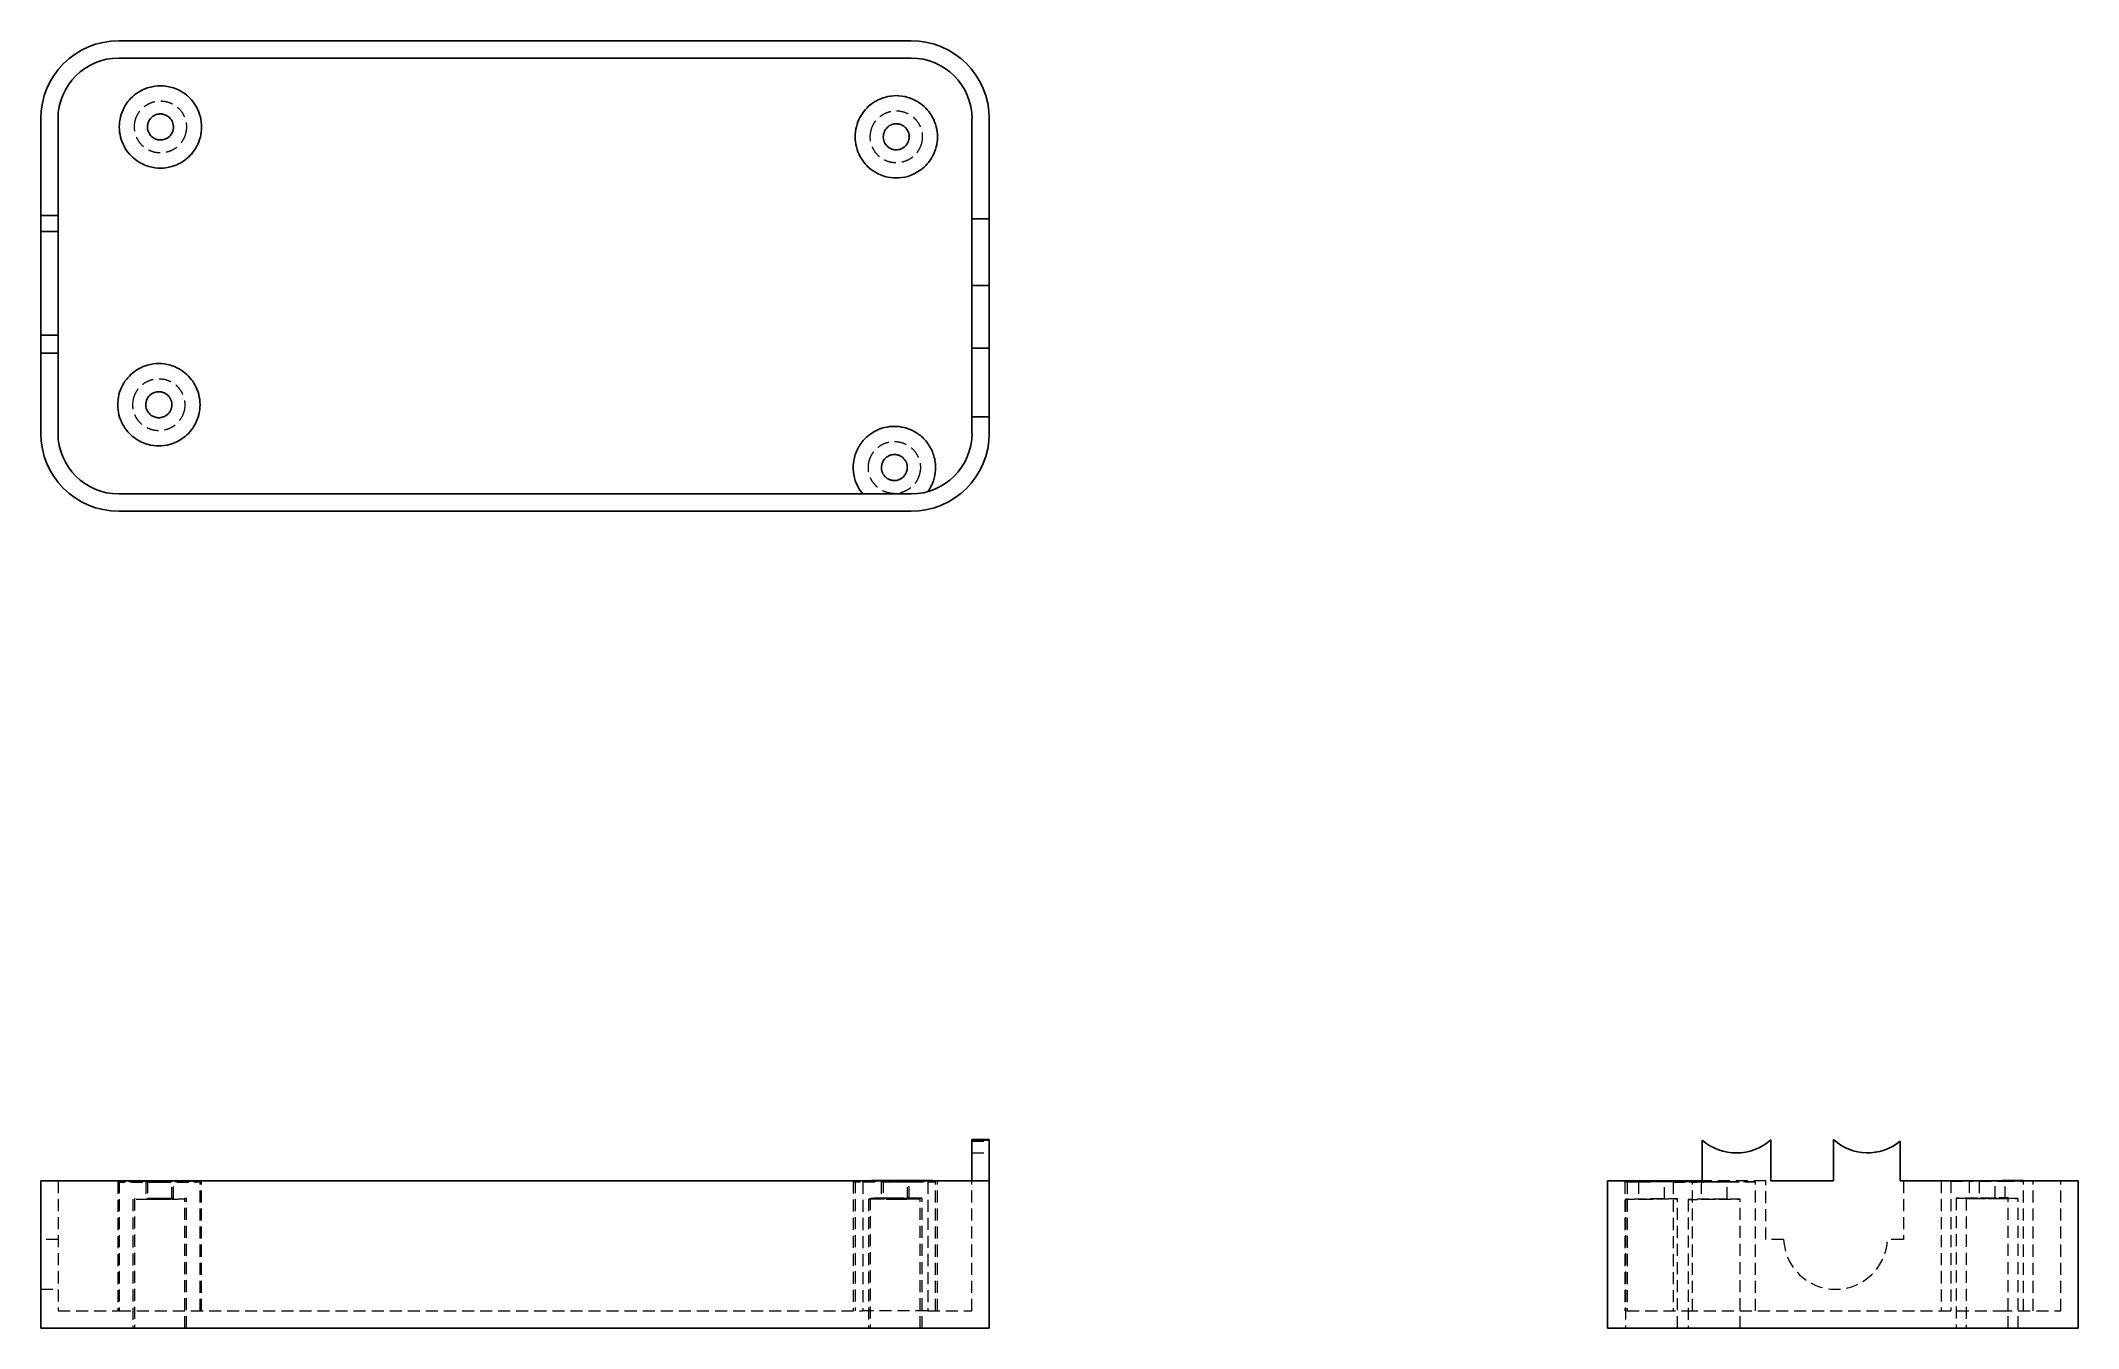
# Model space of a CAD drawing. Header units: millimetres. Extents: x 33 to 248, y 47 to 183.
import ezdxf

# ---------------------------------------------------------------- set-up
doc = ezdxf.new("R2010")
doc.units = ezdxf.units.MM
doc.linetypes.add('HIDDEN', pattern=[1.905, 1.27, -0.635])

msp = doc.modelspace()

# ---------------------------------------------------------------- linework, layer by layer
at = {"color": 7, "linetype": 'Continuous', "lineweight": 25}
for p, q in [((124.78, 182.81), (41.22, 182.81)), ((124.78, 180.98), (41.22, 180.98)), ((33, 174.58), (33, 164.37)), ((34.83, 174.58), (34.83, 164.37)), ((131.17, 164.02), (131.17, 174.58)), ((133, 164.02), (133, 174.58)), ((34.83, 164.37), (33, 164.37)), ((33, 164.37), (33, 162.7)), ((34.83, 164.37), (34.83, 162.7)), ((131.17, 164.02), (133, 164.02)), ((131.17, 164.02), (131.17, 156.99)), ((133, 164.02), (133, 156.99)), ((34.83, 162.7), (33, 162.7)), ((33, 162.7), (33, 151.75)), ((34.83, 162.7), (34.83, 151.75)), ((131.17, 156.99), (133, 156.99)), ((131.17, 150.4), (131.17, 156.99)), ((133, 150.4), (133, 156.99)), ((33, 151.75), (34.83, 151.75)), ((33, 151.75), (33, 149.88)), ((34.83, 151.75), (34.83, 149.88)), ((131.17, 150.4), (133, 150.4)), ((131.17, 150.4), (131.17, 143.16)), ((133, 150.4), (133, 143.16)), ((34.83, 149.88), (33, 149.88)), ((33, 149.88), (33, 141.42)), ((34.83, 149.88), (34.83, 141.42)), ((131.17, 143.16), (133, 143.16)), ((131.17, 141.42), (131.17, 143.16)), ((133, 141.42), (133, 143.16)), ((41.22, 135.02), (124.78, 135.02)), ((41.22, 133.19), (124.78, 133.19)), ((131.17, 66.95), (133, 66.95)), ((131.17, 66.95), (131.17, 66.91)), ((131.17, 66.91), (133, 66.91)), ((131.17, 66.89), (133, 66.89)), ((131.17, 66.89), (131.17, 62.58)), ((133, 66.95), (133, 66.91)), ((133, 66.89), (133, 62.58)), ((208.16, 66.89), (208.16, 62.58)), ((215.4, 62.58), (215.4, 66.91)), ((221.99, 66.95), (221.99, 62.58)), ((229.02, 62.58), (229.02, 66.77)), ((33, 47.05), (33, 62.58)), ((33, 62.58), (41.22, 62.58)), ((41.22, 62.58), (124.78, 62.58)), ((118.85, 62.62), (118.85, 62.58)), ((124.78, 62.58), (133, 62.58)), ((127.54, 62.58), (127.54, 62.62)), ((133, 62.58), (133, 47.05)), ((198.19, 47.05), (198.19, 62.58)), ((198.19, 62.58), (206.42, 62.58)), ((206.42, 62.58), (208.16, 62.58)), ((215.4, 62.58), (221.99, 62.58)), ((229.02, 62.58), (239.58, 62.58)), ((233.34, 62.62), (233.34, 62.58)), ((239.58, 62.58), (247.81, 62.58)), ((242.02, 62.58), (242.02, 62.62)), ((247.81, 62.58), (247.81, 47.05)), ((41.22, 47.05), (33, 47.05)), ((41.22, 47.05), (124.78, 47.05)), ((133, 47.05), (124.78, 47.05)), ((206.42, 47.05), (198.19, 47.05)), ((206.42, 47.05), (239.58, 47.05)), ((247.81, 47.05), (239.58, 47.05))]:
    msp.add_line(p, q, dxfattribs=at)
at = {"color": 7, "linetype": 'HIDDEN', "lineweight": 18}
for p, q in [((131.17, 66.77), (133, 66.77)), ((131.17, 65.55), (133, 65.55)), ((131.17, 65.54), (133, 65.54)), ((34.83, 62.58), (34.83, 48.88)), ((41.11, 62.49), (41.11, 48.88)), ((41.28, 62.58), (41.28, 48.88)), ((44.08, 62.48), (44.08, 60.65)), ((44.25, 62.57), (44.25, 60.73)), ((46.82, 60.65), (46.82, 62.48)), ((46.99, 60.73), (46.99, 62.57)), ((49.79, 48.88), (49.79, 62.49)), ((49.96, 48.88), (49.96, 62.58)), ((118.65, 62.52), (118.65, 48.88)), ((118.85, 62.58), (118.85, 48.88)), ((119.67, 62.49), (124.78, 62.5)), ((119.67, 62.49), (119.67, 48.88)), ((121.62, 62.51), (121.62, 60.67)), ((121.82, 62.61), (121.82, 60.77)), ((124.37, 60.67), (124.37, 62.51)), ((124.57, 60.77), (124.57, 62.61)), ((126.51, 62.5), (126.51, 48.88)), ((127.33, 48.88), (127.33, 62.52)), ((127.54, 48.88), (127.54, 62.58)), ((131.17, 48.88), (131.17, 62.58)), ((200.02, 62.58), (200.02, 62.5)), ((200.02, 62.49), (200.02, 62.5)), ((200.02, 62.49), (200.02, 48.88)), ((200.26, 62.5), (200.26, 48.88)), ((201.44, 62.51), (201.44, 60.67)), ((204.18, 60.67), (204.18, 62.51)), ((205.09, 62.49), (205.09, 48.88)), ((207.15, 48.88), (207.15, 62.52)), ((208.06, 62.48), (208.06, 60.65)), ((214.88, 62.58), (208.16, 62.58)), ((210.8, 60.65), (210.8, 62.48)), ((213.77, 48.88), (213.77, 62.49)), ((214.88, 56.42), (214.88, 62.58)), ((229.37, 62.58), (229.37, 56.42)), ((233.34, 62.58), (233.34, 48.88)), ((234.38, 62.58), (234.38, 48.88)), ((236.31, 62.61), (236.31, 60.77)), ((237.35, 62.57), (237.35, 60.73)), ((239.05, 60.77), (239.05, 62.61)), ((240.09, 60.73), (240.09, 62.57)), ((242.02, 48.88), (242.02, 62.58)), ((243.06, 48.88), (243.06, 62.58)), ((245.98, 48.88), (245.98, 62.58)), ((42.71, 60.65), (42.71, 47.05)), ((42.88, 60.73), (42.88, 47.05)), ((42.96, 60.73), (42.92, 60.73)), ((48.31, 60.74), (48.17, 60.74)), ((48.18, 47.05), (48.18, 60.65)), ((48.35, 47.05), (48.35, 60.74)), ((120.25, 60.67), (120.25, 47.05)), ((120.46, 60.78), (120.46, 47.05)), ((125.73, 47.05), (125.73, 60.68)), ((125.93, 47.05), (125.93, 60.78)), ((200.07, 60.67), (200.07, 47.05)), ((205.55, 47.05), (205.55, 60.68)), ((206.69, 60.64), (206.69, 47.05)), ((212.17, 47.05), (212.17, 60.66)), ((234.94, 60.77), (234.94, 47.05)), ((235.98, 60.73), (235.98, 47.05)), ((240.42, 47.05), (240.42, 60.79)), ((241.46, 47.05), (241.46, 60.74)), ((34.83, 56.42), (33, 56.42)), ((216.75, 56.42), (214.88, 56.42)), ((229.37, 56.42), (227.7, 56.42)), ((33, 51.16), (34.83, 51.16)), ((34.83, 48.88), (41.22, 48.88)), ((41.22, 48.88), (119.67, 48.88)), ((126.51, 48.88), (119.67, 48.88)), ((126.51, 48.88), (131.17, 48.88)), ((200.26, 48.88), (200.02, 48.88)), ((200.26, 48.88), (206.42, 48.88)), ((206.42, 48.88), (239.58, 48.88)), ((239.58, 48.88), (245.98, 48.88))]:
    msp.add_line(p, q, dxfattribs=at)
at = {"color": 7, "linetype": 'Continuous', "lineweight": 25}
for centre, radius, start, end in [((41.22, 174.58), 8.22, 90, 180), ((124.78, 174.58), 8.22, 0, 90), ((41.22, 174.58), 6.4, 90, 180), ((124.78, 174.58), 6.4, 0, 90), ((41.22, 141.42), 8.22, 180, 270), ((41.22, 141.42), 6.4, 180, 270), ((124.78, 141.42), 6.4, 270, 0), ((124.78, 141.42), 8.22, 270, 0), ((211.77, 71.05), 5.51, 229.06, 311.3006), ((225.61, 70.93), 5.38, 227.7531, 309.3877)]:
    msp.add_arc(centre, radius, start, end, dxfattribs=at)
at = {"color": 7, "linetype": 'HIDDEN', "lineweight": 18}
msp.add_arc((222.22, 56.64), 5.48, 182.3308, 357.6692, dxfattribs=at)
at = {"color": 7, "linetype": 'Continuous', "lineweight": 25}
for points, knots in [([(45.62, 178.06), (45.26, 178.06), (44.85, 178.01), (43.96, 177.76), (43.48, 177.54), (42.78, 177.02), (42.56, 176.81), (42.14, 176.33), (41.95, 176.06), (41.63, 175.46), (41.5, 175.13), (41.33, 174.44), (41.28, 174.08), (41.28, 173.36), (41.33, 173), (41.5, 172.31), (41.63, 171.98), (41.95, 171.38), (42.14, 171.1), (42.56, 170.63), (42.78, 170.42), (43.48, 169.9), (43.96, 169.68), (44.85, 169.42), (45.26, 169.38), (45.62, 169.38)], [0, 0, 0, 0, 0.125, 0.125, 0.25, 0.25, 0.3125, 0.3125, 0.375, 0.375, 0.4375, 0.4375, 0.5, 0.5, 0.5625, 0.5625, 0.625, 0.625, 0.6875, 0.6875, 0.75, 0.75, 0.875, 0.875, 1, 1, 1, 1]), ([(45.62, 169.38), (45.98, 169.38), (46.39, 169.42), (47.28, 169.68), (47.76, 169.9), (48.46, 170.42), (48.68, 170.63), (49.1, 171.1), (49.29, 171.38), (49.61, 171.98), (49.74, 172.31), (49.91, 173), (49.96, 173.36), (49.96, 174.08), (49.91, 174.44), (49.74, 175.13), (49.61, 175.46), (49.29, 176.06), (49.1, 176.33), (48.68, 176.81), (48.46, 177.02), (47.76, 177.54), (47.28, 177.76), (46.39, 178.01), (45.98, 178.06), (45.62, 178.06)], [0, 0, 0, 0, 0.125, 0.125, 0.25, 0.25, 0.3125, 0.3125, 0.375, 0.375, 0.4375, 0.4375, 0.5, 0.5, 0.5625, 0.5625, 0.625, 0.625, 0.6875, 0.6875, 0.75, 0.75, 0.875, 0.875, 1, 1, 1, 1]), ([(123.2, 177.02), (122.83, 177.02), (122.42, 176.97), (121.54, 176.71), (121.05, 176.5), (120.36, 175.98), (120.13, 175.77), (119.72, 175.29), (119.53, 175.02), (119.21, 174.42), (119.08, 174.09), (118.9, 173.4), (118.85, 173.04), (118.85, 172.32), (118.9, 171.95), (119.08, 171.26), (119.21, 170.94), (119.53, 170.33), (119.72, 170.06), (120.13, 169.58), (120.36, 169.38), (121.05, 168.86), (121.54, 168.64), (122.42, 168.38), (122.83, 168.34), (123.2, 168.34)], [0, 0, 0, 0, 0.125, 0.125, 0.25, 0.25, 0.3125, 0.3125, 0.375, 0.375, 0.4375, 0.4375, 0.5, 0.5, 0.5625, 0.5625, 0.625, 0.625, 0.6875, 0.6875, 0.75, 0.75, 0.875, 0.875, 1, 1, 1, 1]), ([(123.2, 168.34), (123.56, 168.34), (123.97, 168.38), (124.85, 168.64), (125.34, 168.86), (126.03, 169.38), (126.26, 169.58), (126.67, 170.06), (126.86, 170.33), (127.19, 170.94), (127.31, 171.26), (127.49, 171.95), (127.54, 172.32), (127.54, 173.04), (127.49, 173.4), (127.31, 174.09), (127.19, 174.42), (126.86, 175.02), (126.67, 175.29), (126.26, 175.77), (126.03, 175.98), (125.34, 176.5), (124.85, 176.71), (123.97, 176.97), (123.56, 177.02), (123.2, 177.02)], [0, 0, 0, 0, 0.125, 0.125, 0.25, 0.25, 0.3125, 0.3125, 0.375, 0.375, 0.4375, 0.4375, 0.5, 0.5, 0.5625, 0.5625, 0.625, 0.625, 0.6875, 0.6875, 0.75, 0.75, 0.875, 0.875, 1, 1, 1, 1]), ([(45.62, 175.09), (45.48, 175.09), (45.33, 175.07), (45, 174.96), (44.83, 174.86), (44.53, 174.58), (44.4, 174.39), (44.25, 173.96), (44.23, 173.72), (44.3, 173.29), (44.39, 173.09), (44.61, 172.77), (44.74, 172.65), (45.01, 172.48), (45.14, 172.43), (45.31, 172.38), (45.37, 172.37), (45.49, 172.35), (45.55, 172.35), (45.62, 172.35)], [0, 0, 0, 0, 0.125, 0.125, 0.25, 0.25, 0.375, 0.375, 0.5, 0.5, 0.625, 0.625, 0.75, 0.75, 0.875, 0.875, 0.9375, 0.9375, 1, 1, 1, 1]), ([(45.62, 172.35), (45.76, 172.35), (45.91, 172.37), (46.23, 172.48), (46.41, 172.58), (46.71, 172.86), (46.84, 173.05), (46.99, 173.48), (47.01, 173.71), (46.94, 174.15), (46.85, 174.35), (46.63, 174.67), (46.5, 174.78), (46.23, 174.95), (46.1, 175.01), (45.93, 175.06), (45.87, 175.07), (45.75, 175.08), (45.69, 175.09), (45.62, 175.09)], [0, 0, 0, 0, 0.125, 0.125, 0.25, 0.25, 0.375, 0.375, 0.5, 0.5, 0.625, 0.625, 0.75, 0.75, 0.875, 0.875, 0.9375, 0.9375, 1, 1, 1, 1]), ([(123.2, 174.05), (123.06, 174.05), (122.9, 174.03), (122.58, 173.91), (122.41, 173.82), (122.11, 173.54), (121.98, 173.35), (121.83, 172.92), (121.81, 172.68), (121.88, 172.24), (121.96, 172.05), (122.19, 171.73), (122.32, 171.61), (122.58, 171.44), (122.71, 171.39), (122.89, 171.34), (122.94, 171.33), (123.06, 171.31), (123.13, 171.31), (123.2, 171.31)], [0, 0, 0, 0, 0.125, 0.125, 0.25, 0.25, 0.375, 0.375, 0.5, 0.5, 0.625, 0.625, 0.75, 0.75, 0.875, 0.875, 0.9375, 0.9375, 1, 1, 1, 1]), ([(123.2, 171.31), (123.33, 171.31), (123.49, 171.33), (123.81, 171.44), (123.98, 171.54), (124.28, 171.82), (124.41, 172.01), (124.56, 172.44), (124.58, 172.67), (124.51, 173.11), (124.43, 173.31), (124.2, 173.62), (124.07, 173.74), (123.81, 173.91), (123.68, 173.97), (123.5, 174.01), (123.45, 174.03), (123.33, 174.04), (123.26, 174.05), (123.2, 174.05)], [0, 0, 0, 0, 0.125, 0.125, 0.25, 0.25, 0.375, 0.375, 0.5, 0.5, 0.625, 0.625, 0.75, 0.75, 0.875, 0.875, 0.9375, 0.9375, 1, 1, 1, 1]), ([(45.45, 148.77), (45.09, 148.77), (44.68, 148.73), (43.79, 148.47), (43.31, 148.25), (42.61, 147.73), (42.39, 147.52), (41.97, 147.04), (41.78, 146.77), (41.46, 146.17), (41.33, 145.84), (41.16, 145.15), (41.11, 144.79), (41.11, 144.07), (41.16, 143.71), (41.33, 143.02), (41.46, 142.69), (41.78, 142.09), (41.97, 141.81), (42.39, 141.34), (42.61, 141.13), (43.31, 140.61), (43.79, 140.39), (44.68, 140.13), (45.09, 140.09), (45.45, 140.09)], [0, 0, 0, 0, 0.125, 0.125, 0.25, 0.25, 0.3125, 0.3125, 0.375, 0.375, 0.4375, 0.4375, 0.5, 0.5, 0.5625, 0.5625, 0.625, 0.625, 0.6875, 0.6875, 0.75, 0.75, 0.875, 0.875, 1, 1, 1, 1]), ([(45.45, 140.09), (45.81, 140.09), (46.22, 140.13), (47.11, 140.39), (47.59, 140.61), (48.29, 141.13), (48.51, 141.34), (48.93, 141.81), (49.12, 142.09), (49.44, 142.69), (49.57, 143.02), (49.74, 143.71), (49.79, 144.07), (49.79, 144.79), (49.74, 145.15), (49.57, 145.84), (49.44, 146.17), (49.12, 146.77), (48.93, 147.04), (48.51, 147.52), (48.29, 147.73), (47.59, 148.25), (47.11, 148.47), (46.22, 148.73), (45.81, 148.77), (45.45, 148.77)], [0, 0, 0, 0, 0.125, 0.125, 0.25, 0.25, 0.3125, 0.3125, 0.375, 0.375, 0.4375, 0.4375, 0.5, 0.5, 0.5625, 0.5625, 0.625, 0.625, 0.6875, 0.6875, 0.75, 0.75, 0.875, 0.875, 1, 1, 1, 1]), ([(45.45, 145.8), (45.31, 145.8), (45.16, 145.78), (44.83, 145.67), (44.66, 145.57), (44.36, 145.29), (44.23, 145.1), (44.08, 144.67), (44.06, 144.43), (44.13, 144), (44.22, 143.8), (44.44, 143.48), (44.57, 143.36), (44.84, 143.19), (44.97, 143.14), (45.14, 143.09), (45.2, 143.08), (45.32, 143.06), (45.38, 143.06), (45.45, 143.06)], [0, 0, 0, 0, 0.125, 0.125, 0.25, 0.25, 0.375, 0.375, 0.5, 0.5, 0.625, 0.625, 0.75, 0.75, 0.875, 0.875, 0.9375, 0.9375, 1, 1, 1, 1]), ([(45.45, 143.06), (45.59, 143.06), (45.74, 143.08), (46.07, 143.19), (46.24, 143.29), (46.54, 143.57), (46.67, 143.76), (46.82, 144.19), (46.84, 144.42), (46.77, 144.86), (46.68, 145.06), (46.46, 145.38), (46.33, 145.5), (46.06, 145.67), (45.93, 145.72), (45.76, 145.77), (45.7, 145.78), (45.58, 145.8), (45.52, 145.8), (45.45, 145.8)], [0, 0, 0, 0, 0.125, 0.125, 0.25, 0.25, 0.375, 0.375, 0.5, 0.5, 0.625, 0.625, 0.75, 0.75, 0.875, 0.875, 0.9375, 0.9375, 1, 1, 1, 1]), ([(122.99, 142.15), (122.67, 142.15), (122.31, 142.11), (121.59, 141.93), (121.21, 141.79), (120.48, 141.37), (120.13, 141.1), (119.52, 140.44), (119.26, 140.06), (118.87, 139.23), (118.74, 138.78), (118.63, 137.88), (118.65, 137.44), (118.8, 136.62), (118.93, 136.24), (119.26, 135.56), (119.46, 135.27), (119.67, 135.02)], [0, 0, 0, 0, 0.125, 0.125, 0.25, 0.25, 0.375, 0.375, 0.5, 0.5, 0.625, 0.625, 0.75, 0.75, 0.875, 0.875, 1, 1, 1, 1]), ([(126.51, 135.26), (126.7, 135.52), (126.87, 135.82), (127.15, 136.5), (127.25, 136.87), (127.35, 137.68), (127.35, 138.1), (127.2, 138.96), (127.06, 139.38), (126.66, 140.17), (126.4, 140.54), (125.79, 141.15), (125.45, 141.41), (124.74, 141.8), (124.37, 141.94), (123.66, 142.11), (123.32, 142.15), (122.99, 142.15)], [0, 0, 0, 0, 0.125, 0.125, 0.25, 0.25, 0.375, 0.375, 0.5, 0.5, 0.625, 0.625, 0.75, 0.75, 0.875, 0.875, 1, 1, 1, 1]), ([(122.99, 139.18), (122.86, 139.18), (122.7, 139.16), (122.38, 139.04), (122.21, 138.95), (121.91, 138.67), (121.78, 138.48), (121.63, 138.05), (121.61, 137.81), (121.68, 137.37), (121.76, 137.18), (121.99, 136.86), (122.12, 136.74), (122.38, 136.57), (122.51, 136.52), (122.69, 136.47), (122.74, 136.46), (122.86, 136.44), (122.93, 136.44), (122.99, 136.44)], [0, 0, 0, 0, 0.125, 0.125, 0.25, 0.25, 0.375, 0.375, 0.5, 0.5, 0.625, 0.625, 0.75, 0.75, 0.875, 0.875, 0.9375, 0.9375, 1, 1, 1, 1]), ([(122.99, 136.44), (123.13, 136.44), (123.29, 136.46), (123.61, 136.57), (123.78, 136.66), (124.08, 136.95), (124.21, 137.14), (124.36, 137.56), (124.38, 137.8), (124.31, 138.24), (124.23, 138.44), (124, 138.75), (123.87, 138.87), (123.61, 139.04), (123.48, 139.1), (123.3, 139.14), (123.25, 139.16), (123.13, 139.17), (123.06, 139.18), (122.99, 139.18)], [0, 0, 0, 0, 0.125, 0.125, 0.25, 0.25, 0.375, 0.375, 0.5, 0.5, 0.625, 0.625, 0.75, 0.75, 0.875, 0.875, 0.9375, 0.9375, 1, 1, 1, 1]), ([(123.2, 62.62), (122.83, 62.62), (122.42, 62.62), (121.54, 62.62), (121.05, 62.62), (120.36, 62.61), (120.13, 62.61), (119.72, 62.61), (119.53, 62.61), (119.21, 62.61), (119.08, 62.61), (118.9, 62.61), (118.85, 62.6), (118.85, 62.6), (118.9, 62.6), (119.08, 62.6), (119.21, 62.6), (119.53, 62.6), (119.72, 62.6), (120.13, 62.6), (120.36, 62.59), (121.05, 62.59), (121.54, 62.59), (122.42, 62.59), (122.83, 62.59), (123.2, 62.59)], [0, 0, 0, 0, 0.125, 0.125, 0.25, 0.25, 0.3125, 0.3125, 0.375, 0.375, 0.4375, 0.4375, 0.5, 0.5, 0.5625, 0.5625, 0.625, 0.625, 0.6875, 0.6875, 0.75, 0.75, 0.875, 0.875, 1, 1, 1, 1]), ([(121.86, 62.61), (121.85, 62.61), (121.82, 62.6), (121.96, 62.6), (122.17, 62.6), (122.46, 62.6), (122.81, 62.6), (123.07, 62.6), (123.2, 62.6)], [0, 0, 0, 0, 0.0988586, 0.2973608, 0.4769071, 0.6341143, 0.8282637, 1, 1, 1, 1]), ([(123.2, 62.61), (123.09, 62.61), (122.98, 62.61), (122.74, 62.61), (122.62, 62.61), (122.37, 62.61), (122.25, 62.61), (122.05, 62.61), (121.96, 62.61), (121.9, 62.61)], [0, 0, 0, 0, 0.25, 0.25, 0.5, 0.5, 0.75, 0.75, 1, 1, 1, 1]), ([(123.2, 62.59), (123.56, 62.59), (123.97, 62.59), (124.85, 62.6), (125.34, 62.6), (126.03, 62.6), (126.26, 62.6), (126.67, 62.6), (126.86, 62.6), (127.19, 62.6), (127.31, 62.6), (127.49, 62.61), (127.54, 62.61), (127.54, 62.61), (127.49, 62.61), (127.31, 62.61), (127.19, 62.61), (126.86, 62.62), (126.67, 62.62), (126.26, 62.62), (126.03, 62.62), (125.34, 62.62), (124.85, 62.62), (123.97, 62.62), (123.56, 62.62), (123.2, 62.62)], [0, 0, 0, 0, 0.125, 0.125, 0.25, 0.25, 0.3125, 0.3125, 0.375, 0.375, 0.4375, 0.4375, 0.5, 0.5, 0.5625, 0.5625, 0.625, 0.625, 0.6875, 0.6875, 0.75, 0.75, 0.875, 0.875, 1, 1, 1, 1]), ([(123.2, 62.6), (123.29, 62.6), (123.51, 62.6), (123.83, 62.6), (124.21, 62.6), (124.53, 62.61), (124.53, 62.61), (124.53, 62.61)], [0, 0, 0, 0, 0.137829, 0.298143, 0.480611, 0.784533, 1, 1, 1, 1]), ([(124.55, 62.61), (124.51, 62.61), (124.43, 62.61), (124.2, 62.61), (124.07, 62.61), (123.81, 62.61), (123.68, 62.61), (123.5, 62.61), (123.45, 62.61), (123.33, 62.61), (123.26, 62.61), (123.2, 62.61)], [0, 0, 0, 0, 0.25, 0.25, 0.5, 0.5, 0.75, 0.75, 0.875, 0.875, 1, 1, 1, 1]), ([(233.34, 62.59), (233.34, 62.59), (233.38, 62.59), (233.64, 62.6), (233.86, 62.6), (234.38, 62.6), (234.58, 62.6), (235.06, 62.6), (235.33, 62.6), (235.94, 62.6), (236.26, 62.6), (236.95, 62.61), (237.32, 62.61), (238.04, 62.61), (238.4, 62.61), (239.09, 62.61), (239.42, 62.61), (240.02, 62.62), (240.29, 62.62), (240.77, 62.62), (240.98, 62.62), (241.5, 62.62), (241.71, 62.62), (241.97, 62.62), (242.02, 62.62), (242.02, 62.62)], [0, 0, 0, 0, 0.125, 0.125, 0.25, 0.25, 0.3125, 0.3125, 0.375, 0.375, 0.4375, 0.4375, 0.5, 0.5, 0.5625, 0.5625, 0.625, 0.625, 0.6875, 0.6875, 0.75, 0.75, 0.875, 0.875, 1, 1, 1, 1])]:
    msp.add_open_spline(points, degree=3, knots=knots, dxfattribs=at)
at = {"color": 7, "linetype": 'HIDDEN', "lineweight": 18}
for points, knots in [([(42.93, 174.25), (42.96, 174.42), (43.02, 174.6), (43.15, 174.93), (43.24, 175.09), (43.44, 175.39), (43.55, 175.52), (43.8, 175.78), (43.94, 175.89), (44.24, 176.09), (44.4, 176.18), (44.73, 176.32), (44.9, 176.37), (45.25, 176.44), (45.43, 176.46), (45.79, 176.46), (45.97, 176.44), (46.32, 176.37), (46.5, 176.32), (46.83, 176.19), (46.99, 176.1), (47.28, 175.9), (47.43, 175.79), (47.68, 175.54), (47.79, 175.4), (48, 175.1), (48.08, 174.94), (48.22, 174.61), (48.27, 174.44), (48.34, 174.09), (48.36, 173.91), (48.36, 173.55), (48.34, 173.37), (48.31, 173.19)], [0, 0, 0, 0, 0.0625, 0.0625, 0.125, 0.125, 0.1875, 0.1875, 0.25, 0.25, 0.3125, 0.3125, 0.375, 0.375, 0.4375, 0.4375, 0.5, 0.5, 0.5625, 0.5625, 0.625, 0.625, 0.6875, 0.6875, 0.75, 0.75, 0.8125, 0.8125, 0.875, 0.875, 0.9375, 0.9375, 1, 1, 1, 1]), ([(48.31, 173.19), (48.27, 173.01), (48.22, 172.84), (48.09, 172.51), (48, 172.35), (47.8, 172.05), (47.69, 171.91), (47.44, 171.66), (47.3, 171.54), (47, 171.34), (46.84, 171.26), (46.51, 171.12), (46.34, 171.07), (45.99, 171), (45.81, 170.98), (45.45, 170.98), (45.27, 170.99), (44.92, 171.06), (44.74, 171.12), (44.41, 171.25), (44.25, 171.34), (43.95, 171.53), (43.81, 171.65), (43.56, 171.9), (43.45, 172.04), (43.24, 172.34), (43.16, 172.5), (43.02, 172.83), (42.97, 173), (42.9, 173.35), (42.88, 173.53), (42.88, 173.89), (42.9, 174.07), (42.93, 174.25)], [0, 0, 0, 0, 0.0625, 0.0625, 0.125, 0.125, 0.1875, 0.1875, 0.25, 0.25, 0.3125, 0.3125, 0.375, 0.375, 0.4375, 0.4375, 0.5, 0.5, 0.5625, 0.5625, 0.625, 0.625, 0.6875, 0.6875, 0.75, 0.75, 0.8125, 0.8125, 0.875, 0.875, 0.9375, 0.9375, 1, 1, 1, 1]), ([(120.51, 173.21), (120.54, 173.38), (120.59, 173.55), (120.73, 173.88), (120.81, 174.05), (121.01, 174.34), (121.12, 174.48), (121.38, 174.74), (121.52, 174.85), (121.82, 175.05), (121.97, 175.14), (122.3, 175.28), (122.48, 175.33), (122.83, 175.4), (123.01, 175.42), (123.37, 175.42), (123.55, 175.4), (123.9, 175.33), (124.07, 175.28), (124.4, 175.14), (124.56, 175.06), (124.86, 174.86), (125, 174.75), (125.25, 174.5), (125.37, 174.36), (125.57, 174.06), (125.66, 173.9), (125.79, 173.57), (125.85, 173.4), (125.92, 173.04), (125.94, 172.87), (125.94, 172.51), (125.92, 172.33), (125.89, 172.15)], [0, 0, 0, 0, 0.0625, 0.0625, 0.125, 0.125, 0.1875, 0.1875, 0.25, 0.25, 0.3125, 0.3125, 0.375, 0.375, 0.4375, 0.4375, 0.5, 0.5, 0.5625, 0.5625, 0.625, 0.625, 0.6875, 0.6875, 0.75, 0.75, 0.8125, 0.8125, 0.875, 0.875, 0.9375, 0.9375, 1, 1, 1, 1]), ([(125.89, 172.15), (125.85, 171.97), (125.8, 171.8), (125.66, 171.47), (125.58, 171.31), (125.38, 171.01), (125.27, 170.87), (125.01, 170.62), (124.87, 170.5), (124.58, 170.3), (124.42, 170.22), (124.09, 170.08), (123.91, 170.03), (123.56, 169.95), (123.38, 169.94), (123.02, 169.94), (122.84, 169.95), (122.49, 170.02), (122.32, 170.07), (121.99, 170.21), (121.83, 170.29), (121.53, 170.49), (121.39, 170.61), (121.14, 170.86), (121.02, 171), (120.82, 171.3), (120.74, 171.46), (120.6, 171.78), (120.54, 171.96), (120.47, 172.31), (120.45, 172.49), (120.45, 172.85), (120.47, 173.03), (120.51, 173.21)], [0, 0, 0, 0, 0.0625, 0.0625, 0.125, 0.125, 0.1875, 0.1875, 0.25, 0.25, 0.3125, 0.3125, 0.375, 0.375, 0.4375, 0.4375, 0.5, 0.5, 0.5625, 0.5625, 0.625, 0.625, 0.6875, 0.6875, 0.75, 0.75, 0.8125, 0.8125, 0.875, 0.875, 0.9375, 0.9375, 1, 1, 1, 1]), ([(42.76, 144.96), (42.79, 145.14), (42.85, 145.31), (42.98, 145.64), (43.07, 145.8), (43.27, 146.1), (43.38, 146.24), (43.63, 146.49), (43.77, 146.61), (44.07, 146.8), (44.23, 146.89), (44.56, 147.03), (44.73, 147.08), (45.08, 147.15), (45.26, 147.17), (45.62, 147.17), (45.8, 147.15), (46.15, 147.09), (46.33, 147.03), (46.66, 146.9), (46.82, 146.81), (47.11, 146.61), (47.26, 146.5), (47.51, 146.25), (47.62, 146.11), (47.83, 145.81), (47.91, 145.65), (48.05, 145.32), (48.1, 145.15), (48.17, 144.8), (48.19, 144.62), (48.19, 144.26), (48.17, 144.08), (48.14, 143.9)], [0, 0, 0, 0, 0.0625, 0.0625, 0.125, 0.125, 0.1875, 0.1875, 0.25, 0.25, 0.3125, 0.3125, 0.375, 0.375, 0.4375, 0.4375, 0.5, 0.5, 0.5625, 0.5625, 0.625, 0.625, 0.6875, 0.6875, 0.75, 0.75, 0.8125, 0.8125, 0.875, 0.875, 0.9375, 0.9375, 1, 1, 1, 1]), ([(48.14, 143.9), (48.1, 143.72), (48.05, 143.55), (47.92, 143.22), (47.83, 143.06), (47.63, 142.76), (47.52, 142.62), (47.27, 142.37), (47.13, 142.25), (46.83, 142.05), (46.67, 141.97), (46.34, 141.83), (46.17, 141.78), (45.82, 141.71), (45.64, 141.69), (45.28, 141.69), (45.1, 141.7), (44.75, 141.77), (44.57, 141.83), (44.24, 141.96), (44.08, 142.05), (43.78, 142.24), (43.64, 142.36), (43.39, 142.61), (43.28, 142.75), (43.07, 143.05), (42.99, 143.21), (42.85, 143.54), (42.8, 143.71), (42.73, 144.06), (42.71, 144.24), (42.71, 144.6), (42.73, 144.78), (42.76, 144.96)], [0, 0, 0, 0, 0.0625, 0.0625, 0.125, 0.125, 0.1875, 0.1875, 0.25, 0.25, 0.3125, 0.3125, 0.375, 0.375, 0.4375, 0.4375, 0.5, 0.5, 0.5625, 0.5625, 0.625, 0.625, 0.6875, 0.6875, 0.75, 0.75, 0.8125, 0.8125, 0.875, 0.875, 0.9375, 0.9375, 1, 1, 1, 1]), ([(120.3, 138.33), (120.34, 138.51), (120.39, 138.68), (120.53, 139.01), (120.61, 139.17), (120.81, 139.47), (120.92, 139.61), (121.18, 139.87), (121.32, 139.98), (121.61, 140.18), (121.77, 140.27), (122.1, 140.41), (122.28, 140.46), (122.63, 140.53), (122.81, 140.55), (123.17, 140.55), (123.35, 140.53), (123.7, 140.46), (123.87, 140.41), (124.2, 140.27), (124.36, 140.19), (124.66, 139.99), (124.8, 139.88), (125.05, 139.62), (125.17, 139.49), (125.37, 139.19), (125.45, 139.03), (125.59, 138.7), (125.65, 138.53), (125.72, 138.17), (125.74, 138), (125.74, 137.64), (125.72, 137.46), (125.68, 137.28)], [0, 0, 0, 0, 0.0625, 0.0625, 0.125, 0.125, 0.1875, 0.1875, 0.25, 0.25, 0.3125, 0.3125, 0.375, 0.375, 0.4375, 0.4375, 0.5, 0.5, 0.5625, 0.5625, 0.625, 0.625, 0.6875, 0.6875, 0.75, 0.75, 0.8125, 0.8125, 0.875, 0.875, 0.9375, 0.9375, 1, 1, 1, 1]), ([(125.68, 137.28), (125.65, 137.1), (125.6, 136.93), (125.46, 136.6), (125.38, 136.44), (125.18, 136.14), (125.06, 136), (124.81, 135.75), (124.67, 135.63), (124.37, 135.43), (124.22, 135.35), (123.88, 135.21), (123.71, 135.15), (123.36, 135.08), (123.18, 135.07), (122.82, 135.06), (122.64, 135.08), (122.29, 135.15), (122.12, 135.2), (121.79, 135.34), (121.63, 135.42), (121.33, 135.62), (121.19, 135.74), (120.94, 135.99), (120.82, 136.13), (120.62, 136.43), (120.53, 136.58), (120.4, 136.91), (120.34, 137.09), (120.27, 137.44), (120.25, 137.62), (120.25, 137.98), (120.27, 138.16), (120.3, 138.33)], [0, 0, 0, 0, 0.0625, 0.0625, 0.125, 0.125, 0.1875, 0.1875, 0.25, 0.25, 0.3125, 0.3125, 0.375, 0.375, 0.4375, 0.4375, 0.5, 0.5, 0.5625, 0.5625, 0.625, 0.625, 0.6875, 0.6875, 0.75, 0.75, 0.8125, 0.8125, 0.875, 0.875, 0.9375, 0.9375, 1, 1, 1, 1]), ([(45.45, 62.49), (45.09, 62.49), (44.68, 62.49), (43.79, 62.49), (43.31, 62.49), (42.61, 62.49), (42.39, 62.48), (41.97, 62.48), (41.78, 62.48), (41.46, 62.48), (41.33, 62.48), (41.16, 62.48), (41.11, 62.48), (41.11, 62.47), (41.16, 62.47), (41.33, 62.47), (41.46, 62.47), (41.78, 62.47), (41.97, 62.47), (42.39, 62.47), (42.61, 62.47), (43.31, 62.46), (43.79, 62.46), (44.68, 62.46), (45.09, 62.46), (45.45, 62.46)], [0, 0, 0, 0, 0.125, 0.125, 0.25, 0.25, 0.3125, 0.3125, 0.375, 0.375, 0.4375, 0.4375, 0.5, 0.5, 0.5625, 0.5625, 0.625, 0.625, 0.6875, 0.6875, 0.75, 0.75, 0.875, 0.875, 1, 1, 1, 1]), ([(45.62, 62.58), (45.26, 62.58), (44.85, 62.58), (43.96, 62.58), (43.48, 62.57), (42.78, 62.57), (42.56, 62.57), (42.14, 62.57), (41.95, 62.57), (41.63, 62.57), (41.5, 62.57), (41.33, 62.56), (41.28, 62.56), (41.28, 62.56), (41.33, 62.56), (41.5, 62.56), (41.63, 62.56), (41.95, 62.56), (42.14, 62.55), (42.56, 62.55), (42.78, 62.55), (43.48, 62.55), (43.96, 62.55), (44.85, 62.55), (45.26, 62.55), (45.62, 62.55)], [0, 0, 0, 0, 0.125, 0.125, 0.25, 0.25, 0.3125, 0.3125, 0.375, 0.375, 0.4375, 0.4375, 0.5, 0.5, 0.5625, 0.5625, 0.625, 0.625, 0.6875, 0.6875, 0.75, 0.75, 0.875, 0.875, 1, 1, 1, 1]), ([(44.12, 62.48), (44.1, 62.48), (44.07, 62.48), (44.21, 62.48), (44.42, 62.47), (44.72, 62.47), (45.06, 62.47), (45.33, 62.47), (45.45, 62.47)], [0, 0, 0, 0, 0.098859, 0.297361, 0.476907, 0.634114, 0.828264, 1, 1, 1, 1]), ([(45.45, 62.48), (45.35, 62.48), (45.24, 62.48), (45, 62.48), (44.87, 62.48), (44.63, 62.48), (44.51, 62.48), (44.3, 62.48), (44.21, 62.48), (44.16, 62.48)], [0, 0, 0, 0, 0.25, 0.25, 0.5, 0.5, 0.75, 0.75, 1, 1, 1, 1]), ([(44.29, 62.56), (44.27, 62.56), (44.24, 62.56), (44.38, 62.56), (44.59, 62.56), (44.89, 62.56), (45.23, 62.56), (45.5, 62.56), (45.62, 62.56)], [0, 0, 0, 0, 0.098859, 0.297361, 0.476907, 0.634114, 0.828264, 1, 1, 1, 1]), ([(45.62, 62.57), (45.52, 62.57), (45.41, 62.57), (45.17, 62.57), (45.04, 62.57), (44.8, 62.57), (44.68, 62.57), (44.47, 62.57), (44.38, 62.57), (44.33, 62.56)], [0, 0, 0, 0, 0.25, 0.25, 0.5, 0.5, 0.75, 0.75, 1, 1, 1, 1]), ([(45.45, 62.46), (45.81, 62.46), (46.22, 62.47), (47.11, 62.47), (47.59, 62.47), (48.29, 62.47), (48.51, 62.47), (48.93, 62.47), (49.12, 62.47), (49.44, 62.47), (49.57, 62.48), (49.74, 62.48), (49.79, 62.48), (49.79, 62.48), (49.74, 62.48), (49.57, 62.48), (49.44, 62.49), (49.12, 62.49), (48.93, 62.49), (48.51, 62.49), (48.29, 62.49), (47.59, 62.49), (47.11, 62.49), (46.22, 62.49), (45.81, 62.49), (45.45, 62.49)], [0, 0, 0, 0, 0.125, 0.125, 0.25, 0.25, 0.3125, 0.3125, 0.375, 0.375, 0.4375, 0.4375, 0.5, 0.5, 0.5625, 0.5625, 0.625, 0.625, 0.6875, 0.6875, 0.75, 0.75, 0.875, 0.875, 1, 1, 1, 1]), ([(45.45, 62.47), (45.55, 62.47), (45.76, 62.47), (46.09, 62.47), (46.47, 62.48), (46.78, 62.48), (46.78, 62.48), (46.78, 62.48)], [0, 0, 0, 0, 0.137829, 0.298143, 0.480611, 0.784533, 1, 1, 1, 1]), ([(46.8, 62.48), (46.77, 62.48), (46.68, 62.48), (46.46, 62.48), (46.33, 62.48), (46.06, 62.48), (45.93, 62.48), (45.76, 62.48), (45.7, 62.48), (45.58, 62.48), (45.52, 62.48), (45.45, 62.48)], [0, 0, 0, 0, 0.25, 0.25, 0.5, 0.5, 0.75, 0.75, 0.875, 0.875, 1, 1, 1, 1]), ([(45.62, 62.55), (45.98, 62.55), (46.39, 62.55), (47.28, 62.55), (47.76, 62.55), (48.46, 62.56), (48.68, 62.56), (49.1, 62.56), (49.29, 62.56), (49.61, 62.56), (49.74, 62.56), (49.91, 62.56), (49.96, 62.57), (49.96, 62.57), (49.91, 62.57), (49.74, 62.57), (49.61, 62.57), (49.29, 62.57), (49.1, 62.57), (48.68, 62.58), (48.46, 62.58), (47.76, 62.58), (47.28, 62.58), (46.39, 62.58), (45.98, 62.58), (45.62, 62.58)], [0, 0, 0, 0, 0.125, 0.125, 0.25, 0.25, 0.3125, 0.3125, 0.375, 0.375, 0.4375, 0.4375, 0.5, 0.5, 0.5625, 0.5625, 0.625, 0.625, 0.6875, 0.6875, 0.75, 0.75, 0.875, 0.875, 1, 1, 1, 1]), ([(45.62, 62.56), (45.72, 62.56), (45.93, 62.56), (46.26, 62.56), (46.64, 62.56), (46.95, 62.56), (46.95, 62.56), (46.95, 62.56)], [0, 0, 0, 0, 0.137829, 0.298143, 0.480611, 0.784533, 1, 1, 1, 1]), ([(46.97, 62.57), (46.94, 62.57), (46.85, 62.57), (46.63, 62.57), (46.5, 62.57), (46.23, 62.57), (46.1, 62.57), (45.93, 62.57), (45.87, 62.57), (45.75, 62.57), (45.69, 62.57), (45.62, 62.57)], [0, 0, 0, 0, 0.25, 0.25, 0.5, 0.5, 0.75, 0.75, 0.875, 0.875, 1, 1, 1, 1]), ([(122.99, 62.52), (122.67, 62.52), (122.31, 62.52), (121.59, 62.51), (121.21, 62.51), (120.48, 62.51), (120.13, 62.51), (119.52, 62.51), (119.26, 62.51), (118.87, 62.5), (118.74, 62.5), (118.63, 62.5), (118.65, 62.5), (118.8, 62.5), (118.93, 62.5), (119.26, 62.49), (119.46, 62.49), (119.67, 62.49)], [0, 0, 0, 0, 0.125, 0.125, 0.25, 0.25, 0.375, 0.375, 0.5, 0.5, 0.625, 0.625, 0.75, 0.75, 0.875, 0.875, 1, 1, 1, 1]), ([(121.66, 62.5), (121.65, 62.5), (121.62, 62.5), (121.76, 62.5), (121.97, 62.5), (122.26, 62.5), (122.61, 62.5), (122.87, 62.5), (122.99, 62.5)], [0, 0, 0, 0, 0.098859, 0.297361, 0.476907, 0.634114, 0.828264, 1, 1, 1, 1]), ([(122.99, 62.51), (122.89, 62.51), (122.78, 62.51), (122.54, 62.51), (122.42, 62.51), (122.17, 62.51), (122.05, 62.51), (121.85, 62.5), (121.76, 62.5), (121.7, 62.5)], [0, 0, 0, 0, 0.25, 0.25, 0.5, 0.5, 0.75, 0.75, 1, 1, 1, 1]), ([(126.51, 62.5), (126.7, 62.5), (126.87, 62.5), (127.15, 62.5), (127.25, 62.5), (127.35, 62.51), (127.35, 62.51), (127.2, 62.51), (127.06, 62.51), (126.66, 62.51), (126.4, 62.51), (125.79, 62.51), (125.45, 62.52), (124.74, 62.52), (124.37, 62.52), (123.66, 62.52), (123.32, 62.52), (122.99, 62.52)], [0, 0, 0, 0, 0.125, 0.125, 0.25, 0.25, 0.375, 0.375, 0.5, 0.5, 0.625, 0.625, 0.75, 0.75, 0.875, 0.875, 1, 1, 1, 1]), ([(124.35, 62.5), (124.31, 62.51), (124.23, 62.51), (124, 62.51), (123.87, 62.51), (123.61, 62.51), (123.48, 62.51), (123.3, 62.51), (123.25, 62.51), (123.13, 62.51), (123.06, 62.51), (122.99, 62.51)], [0, 0, 0, 0, 0.25, 0.25, 0.5, 0.5, 0.75, 0.75, 0.875, 0.875, 1, 1, 1, 1]), ([(122.99, 62.5), (123.09, 62.5), (123.31, 62.5), (123.63, 62.5), (124.01, 62.5), (124.33, 62.5), (124.33, 62.5), (124.33, 62.5)], [0, 0, 0, 0, 0.137829, 0.298143, 0.480611, 0.784533, 1, 1, 1, 1]), ([(207.15, 62.52), (207.15, 62.52), (207.11, 62.52), (206.93, 62.51), (206.79, 62.51), (206.37, 62.51), (206.1, 62.51), (205.44, 62.51), (205.06, 62.51), (204.23, 62.5), (203.78, 62.5), (202.88, 62.5), (202.44, 62.5), (201.62, 62.5), (201.24, 62.5), (200.56, 62.49), (200.27, 62.49), (200.02, 62.49)], [0, 0, 0, 0, 0.125, 0.125, 0.25, 0.25, 0.375, 0.375, 0.5, 0.5, 0.625, 0.625, 0.75, 0.75, 0.875, 0.875, 1, 1, 1, 1]), ([(200.26, 62.5), (200.52, 62.5), (200.82, 62.5), (201.5, 62.5), (201.87, 62.5), (202.68, 62.51), (203.1, 62.51), (203.96, 62.51), (204.38, 62.51), (205.17, 62.51), (205.54, 62.51), (206.15, 62.51), (206.41, 62.52), (206.8, 62.52), (206.94, 62.52), (207.11, 62.52), (207.15, 62.52), (207.15, 62.52)], [0, 0, 0, 0, 0.125, 0.125, 0.25, 0.25, 0.375, 0.375, 0.5, 0.5, 0.625, 0.625, 0.75, 0.75, 0.875, 0.875, 1, 1, 1, 1]), ([(201.44, 62.5), (201.44, 62.5), (201.46, 62.5), (201.57, 62.5), (201.66, 62.5), (201.95, 62.5), (202.14, 62.5), (202.56, 62.5), (202.8, 62.5), (203.24, 62.51), (203.44, 62.51), (203.75, 62.51), (203.87, 62.51), (204.04, 62.51), (204.1, 62.51), (204.14, 62.51), (204.16, 62.51), (204.17, 62.51), (204.18, 62.51), (204.18, 62.51)], [0, 0, 0, 0, 0.125, 0.125, 0.25, 0.25, 0.375, 0.375, 0.5, 0.5, 0.625, 0.625, 0.75, 0.75, 0.875, 0.875, 0.9375, 0.9375, 1, 1, 1, 1]), ([(205.09, 62.46), (205.09, 62.46), (205.13, 62.47), (205.39, 62.47), (205.61, 62.47), (206.13, 62.47), (206.34, 62.47), (206.81, 62.47), (207.09, 62.47), (207.69, 62.47), (208.02, 62.48), (208.71, 62.48), (209.07, 62.48), (209.79, 62.48), (210.15, 62.48), (210.84, 62.48), (211.17, 62.49), (211.77, 62.49), (212.04, 62.49), (212.52, 62.49), (212.73, 62.49), (213.25, 62.49), (213.47, 62.49), (213.73, 62.49), (213.77, 62.49), (213.77, 62.49)], [0, 0, 0, 0, 0.125, 0.125, 0.25, 0.25, 0.3125, 0.3125, 0.375, 0.375, 0.4375, 0.4375, 0.5, 0.5, 0.5625, 0.5625, 0.625, 0.625, 0.6875, 0.6875, 0.75, 0.75, 0.875, 0.875, 1, 1, 1, 1]), ([(213.77, 62.49), (213.77, 62.49), (213.73, 62.49), (213.47, 62.49), (213.25, 62.49), (212.73, 62.49), (212.52, 62.48), (212.04, 62.48), (211.77, 62.48), (211.17, 62.48), (210.84, 62.48), (210.15, 62.48), (209.79, 62.48), (209.07, 62.47), (208.71, 62.47), (208.02, 62.47), (207.69, 62.47), (207.09, 62.47), (206.81, 62.47), (206.34, 62.47), (206.13, 62.47), (205.61, 62.46), (205.39, 62.46), (205.13, 62.46), (205.09, 62.46), (205.09, 62.46)], [0, 0, 0, 0, 0.125, 0.125, 0.25, 0.25, 0.3125, 0.3125, 0.375, 0.375, 0.4375, 0.4375, 0.5, 0.5, 0.5625, 0.5625, 0.625, 0.625, 0.6875, 0.6875, 0.75, 0.75, 0.875, 0.875, 1, 1, 1, 1]), ([(208.06, 62.47), (208.06, 62.47), (208.08, 62.47), (208.19, 62.47), (208.29, 62.47), (208.57, 62.48), (208.76, 62.48), (209.19, 62.48), (209.42, 62.48), (209.86, 62.48), (210.06, 62.48), (210.38, 62.48), (210.5, 62.48), (210.67, 62.48), (210.72, 62.48), (210.77, 62.48), (210.78, 62.48), (210.8, 62.48), (210.8, 62.48), (210.8, 62.48)], [0, 0, 0, 0, 0.125, 0.125, 0.25, 0.25, 0.375, 0.375, 0.5, 0.5, 0.625, 0.625, 0.75, 0.75, 0.875, 0.875, 0.9375, 0.9375, 1, 1, 1, 1]), ([(242.02, 62.62), (242.02, 62.62), (241.97, 62.62), (241.71, 62.62), (241.5, 62.62), (240.98, 62.61), (240.77, 62.61), (240.29, 62.61), (240.02, 62.61), (239.42, 62.61), (239.09, 62.61), (238.4, 62.61), (238.04, 62.6), (237.32, 62.6), (236.95, 62.6), (236.26, 62.6), (235.94, 62.6), (235.33, 62.6), (235.06, 62.6), (234.58, 62.6), (234.38, 62.59), (233.86, 62.59), (233.64, 62.59), (233.38, 62.59), (233.34, 62.59), (233.34, 62.59)], [0, 0, 0, 0, 0.125, 0.125, 0.25, 0.25, 0.3125, 0.3125, 0.375, 0.375, 0.4375, 0.4375, 0.5, 0.5, 0.5625, 0.5625, 0.625, 0.625, 0.6875, 0.6875, 0.75, 0.75, 0.875, 0.875, 1, 1, 1, 1]), ([(236.68, 62.56), (236.23, 62.55), (235.84, 62.55), (235.22, 62.55), (234.99, 62.55), (234.65, 62.55), (234.54, 62.55), (234.4, 62.55), (234.38, 62.55), (234.38, 62.55)], [0, 0, 0, 0, 0.25, 0.25, 0.5, 0.5, 0.75, 0.75, 1, 1, 1, 1]), ([(234.38, 62.55), (234.38, 62.55), (234.4, 62.55), (234.54, 62.55), (234.65, 62.55), (234.99, 62.55), (235.22, 62.56), (235.84, 62.56), (236.23, 62.56), (236.68, 62.56)], [0, 0, 0, 0, 0.25, 0.25, 0.5, 0.5, 0.75, 0.75, 1, 1, 1, 1]), ([(236.31, 62.6), (236.31, 62.6), (236.33, 62.6), (236.44, 62.6), (236.54, 62.6), (236.82, 62.6), (237.01, 62.6), (237.44, 62.61), (237.67, 62.61), (238.11, 62.61), (238.31, 62.61), (238.62, 62.61), (238.74, 62.61), (238.91, 62.61), (238.97, 62.61), (239.01, 62.61), (239.03, 62.61), (239.04, 62.61), (239.05, 62.61), (239.05, 62.61)], [0, 0, 0, 0, 0.125, 0.125, 0.25, 0.25, 0.375, 0.375, 0.5, 0.5, 0.625, 0.625, 0.75, 0.75, 0.875, 0.875, 0.9375, 0.9375, 1, 1, 1, 1]), ([(237.35, 62.56), (237.35, 62.56), (237.37, 62.56), (237.48, 62.56), (237.58, 62.56), (237.86, 62.56), (238.05, 62.56), (238.48, 62.56), (238.71, 62.56), (239.15, 62.57), (239.35, 62.57), (239.67, 62.57), (239.78, 62.57), (239.95, 62.57), (240.01, 62.57), (240.06, 62.57), (240.07, 62.57), (240.08, 62.57), (240.09, 62.57), (240.09, 62.57)], [0, 0, 0, 0, 0.125, 0.125, 0.25, 0.25, 0.375, 0.375, 0.5, 0.5, 0.625, 0.625, 0.75, 0.75, 0.875, 0.875, 0.9375, 0.9375, 1, 1, 1, 1]), ([(243.06, 62.58), (243.05, 62.58), (243.01, 62.58), (242.74, 62.58), (242.26, 62.57), (241.58, 62.57), (240.77, 62.57), (240.13, 62.57), (239.8, 62.56)], [0, 0, 0, 0, 0.137574, 0.299457, 0.487935, 0.64701, 0.819551, 1, 1, 1, 1]), ([(239.8, 62.57), (240.13, 62.57), (240.77, 62.57), (241.58, 62.57), (242.26, 62.58), (242.74, 62.58), (243.01, 62.58), (243.05, 62.58), (243.06, 62.58)], [0, 0, 0, 0, 0.180412, 0.352961, 0.512043, 0.700529, 0.86242, 1, 1, 1, 1]), ([(48.14, 60.65), (48.05, 60.65), (47.87, 60.65), (47.25, 60.64), (46.45, 60.64), (45.53, 60.64), (44.6, 60.64), (43.76, 60.64), (43.13, 60.64), (42.76, 60.65), (42.75, 60.65), (42.75, 60.65)], [0, 0, 0, 0, 0.115754, 0.231508, 0.347262, 0.463016, 0.57877, 0.694524, 0.810278, 0.926032, 1, 1, 1, 1]), ([(44.12, 60.65), (44.1, 60.65), (44.07, 60.65), (44.21, 60.65), (44.42, 60.65), (44.72, 60.65), (45.06, 60.65), (45.33, 60.65), (45.45, 60.65)], [0, 0, 0, 0, 0.098859, 0.297361, 0.476907, 0.634114, 0.828264, 1, 1, 1, 1]), ([(45.45, 60.65), (45.35, 60.65), (45.24, 60.65), (45, 60.65), (44.87, 60.65), (44.63, 60.65), (44.51, 60.65), (44.3, 60.65), (44.21, 60.65), (44.16, 60.65)], [0, 0, 0, 0, 0.25, 0.25, 0.5, 0.5, 0.75, 0.75, 1, 1, 1, 1]), ([(44.29, 60.74), (44.27, 60.74), (44.24, 60.74), (44.38, 60.73), (44.59, 60.73), (44.89, 60.73), (45.23, 60.73), (45.5, 60.73), (45.62, 60.73)], [0, 0, 0, 0, 0.098859, 0.297361, 0.476907, 0.634114, 0.828264, 1, 1, 1, 1]), ([(45.62, 60.74), (45.52, 60.74), (45.41, 60.74), (45.17, 60.74), (45.04, 60.74), (44.8, 60.74), (44.68, 60.74), (44.47, 60.74), (44.38, 60.74), (44.33, 60.74)], [0, 0, 0, 0, 0.25, 0.25, 0.5, 0.5, 0.75, 0.75, 1, 1, 1, 1]), ([(45.45, 60.65), (45.55, 60.65), (45.76, 60.65), (46.09, 60.65), (46.47, 60.65), (46.78, 60.65), (46.78, 60.65), (46.78, 60.65)], [0, 0, 0, 0, 0.137829, 0.298143, 0.480611, 0.784533, 1, 1, 1, 1]), ([(46.8, 60.65), (46.77, 60.65), (46.68, 60.65), (46.46, 60.65), (46.33, 60.65), (46.06, 60.65), (45.93, 60.65), (45.76, 60.65), (45.7, 60.65), (45.58, 60.65), (45.52, 60.65), (45.45, 60.65)], [0, 0, 0, 0, 0.25, 0.25, 0.5, 0.5, 0.75, 0.75, 0.875, 0.875, 1, 1, 1, 1]), ([(45.62, 60.73), (45.72, 60.73), (45.93, 60.73), (46.26, 60.73), (46.64, 60.73), (46.95, 60.74), (46.95, 60.74), (46.95, 60.74)], [0, 0, 0, 0, 0.137829, 0.298143, 0.480611, 0.784533, 1, 1, 1, 1]), ([(46.97, 60.74), (46.94, 60.74), (46.85, 60.74), (46.63, 60.74), (46.5, 60.74), (46.23, 60.74), (46.1, 60.74), (45.93, 60.74), (45.87, 60.74), (45.75, 60.74), (45.69, 60.74), (45.62, 60.74)], [0, 0, 0, 0, 0.25, 0.25, 0.5, 0.5, 0.75, 0.75, 0.875, 0.875, 1, 1, 1, 1]), ([(48.14, 60.65), (48.17, 60.65), (48.2, 60.65), (48.16, 60.65), (48.14, 60.65)], [0, 0, 0, 0, 0.609076, 1, 1, 1, 1]), ([(48.31, 60.74), (48.34, 60.74), (48.37, 60.74), (48.33, 60.74), (48.31, 60.74)], [0, 0, 0, 0, 0.609076, 1, 1, 1, 1]), ([(125.68, 60.68), (125.65, 60.67), (125.6, 60.67), (125.46, 60.67), (125.38, 60.67), (125.18, 60.67), (125.06, 60.67), (124.81, 60.67), (124.67, 60.67), (124.37, 60.67), (124.22, 60.67), (123.88, 60.67), (123.71, 60.67), (123.36, 60.67), (123.18, 60.67), (122.82, 60.67), (122.64, 60.67), (122.29, 60.67), (122.12, 60.67), (121.79, 60.67), (121.63, 60.67), (121.33, 60.67), (121.19, 60.67), (120.94, 60.67), (120.82, 60.67), (120.62, 60.67), (120.53, 60.67), (120.4, 60.67), (120.34, 60.67), (120.27, 60.67), (120.25, 60.67), (120.25, 60.67), (120.27, 60.67), (120.3, 60.68)], [0, 0, 0, 0, 0.0625, 0.0625, 0.125, 0.125, 0.1875, 0.1875, 0.25, 0.25, 0.3125, 0.3125, 0.375, 0.375, 0.4375, 0.4375, 0.5, 0.5, 0.5625, 0.5625, 0.625, 0.625, 0.6875, 0.6875, 0.75, 0.75, 0.8125, 0.8125, 0.875, 0.875, 0.9375, 0.9375, 1, 1, 1, 1]), ([(120.3, 60.68), (120.34, 60.68), (120.39, 60.68), (120.53, 60.68), (120.61, 60.68), (120.81, 60.68), (120.92, 60.68), (121.18, 60.68), (121.32, 60.68), (121.61, 60.68), (121.77, 60.68), (122.1, 60.68), (122.28, 60.68), (122.63, 60.68), (122.81, 60.68), (123.17, 60.68), (123.35, 60.68), (123.7, 60.68), (123.87, 60.68), (124.2, 60.68), (124.36, 60.68), (124.66, 60.68), (124.8, 60.68), (125.05, 60.68), (125.17, 60.68), (125.37, 60.68), (125.45, 60.68), (125.59, 60.68), (125.65, 60.68), (125.72, 60.68), (125.74, 60.68), (125.74, 60.68), (125.72, 60.68), (125.68, 60.68)], [0, 0, 0, 0, 0.0625, 0.0625, 0.125, 0.125, 0.1875, 0.1875, 0.25, 0.25, 0.3125, 0.3125, 0.375, 0.375, 0.4375, 0.4375, 0.5, 0.5, 0.5625, 0.5625, 0.625, 0.625, 0.6875, 0.6875, 0.75, 0.75, 0.8125, 0.8125, 0.875, 0.875, 0.9375, 0.9375, 1, 1, 1, 1]), ([(125.89, 60.78), (125.85, 60.78), (125.8, 60.78), (125.66, 60.78), (125.58, 60.78), (125.38, 60.77), (125.27, 60.77), (125.01, 60.77), (124.87, 60.77), (124.58, 60.77), (124.42, 60.77), (124.09, 60.77), (123.91, 60.77), (123.56, 60.77), (123.38, 60.77), (123.02, 60.77), (122.84, 60.77), (122.49, 60.77), (122.32, 60.77), (121.99, 60.77), (121.83, 60.77), (121.53, 60.77), (121.39, 60.77), (121.14, 60.77), (121.02, 60.77), (120.82, 60.77), (120.74, 60.77), (120.6, 60.77), (120.54, 60.77), (120.47, 60.78), (120.45, 60.78), (120.45, 60.78), (120.47, 60.78), (120.51, 60.78)], [0, 0, 0, 0, 0.0625, 0.0625, 0.125, 0.125, 0.1875, 0.1875, 0.25, 0.25, 0.3125, 0.3125, 0.375, 0.375, 0.4375, 0.4375, 0.5, 0.5, 0.5625, 0.5625, 0.625, 0.625, 0.6875, 0.6875, 0.75, 0.75, 0.8125, 0.8125, 0.875, 0.875, 0.9375, 0.9375, 1, 1, 1, 1]), ([(120.51, 60.78), (120.54, 60.78), (120.59, 60.78), (120.73, 60.78), (120.81, 60.78), (121.01, 60.78), (121.12, 60.78), (121.38, 60.78), (121.52, 60.78), (121.82, 60.78), (121.97, 60.79), (122.3, 60.79), (122.48, 60.79), (122.83, 60.79), (123.01, 60.79), (123.37, 60.79), (123.55, 60.79), (123.9, 60.79), (124.07, 60.79), (124.4, 60.79), (124.56, 60.79), (124.86, 60.79), (125, 60.79), (125.25, 60.79), (125.37, 60.78), (125.57, 60.78), (125.66, 60.78), (125.79, 60.78), (125.85, 60.78), (125.92, 60.78), (125.94, 60.78), (125.94, 60.78), (125.92, 60.78), (125.89, 60.78)], [0, 0, 0, 0, 0.0625, 0.0625, 0.125, 0.125, 0.1875, 0.1875, 0.25, 0.25, 0.3125, 0.3125, 0.375, 0.375, 0.4375, 0.4375, 0.5, 0.5, 0.5625, 0.5625, 0.625, 0.625, 0.6875, 0.6875, 0.75, 0.75, 0.8125, 0.8125, 0.875, 0.875, 0.9375, 0.9375, 1, 1, 1, 1]), ([(122.99, 60.68), (122.86, 60.68), (122.7, 60.68), (122.38, 60.68), (122.21, 60.68), (121.91, 60.68), (121.78, 60.68), (121.63, 60.68), (121.61, 60.67), (121.68, 60.67), (121.76, 60.67), (121.99, 60.67), (122.12, 60.67), (122.38, 60.67), (122.51, 60.67), (122.69, 60.67), (122.74, 60.67), (122.86, 60.67), (122.93, 60.67), (122.99, 60.67)], [0, 0, 0, 0, 0.125, 0.125, 0.25, 0.25, 0.375, 0.375, 0.5, 0.5, 0.625, 0.625, 0.75, 0.75, 0.875, 0.875, 0.9375, 0.9375, 1, 1, 1, 1]), ([(123.2, 60.78), (123.06, 60.78), (122.9, 60.78), (122.58, 60.78), (122.41, 60.78), (122.11, 60.78), (121.98, 60.78), (121.83, 60.78), (121.81, 60.78), (121.88, 60.78), (121.96, 60.78), (122.19, 60.78), (122.32, 60.77), (122.58, 60.77), (122.71, 60.77), (122.89, 60.77), (122.94, 60.77), (123.06, 60.77), (123.13, 60.77), (123.2, 60.77)], [0, 0, 0, 0, 0.125, 0.125, 0.25, 0.25, 0.375, 0.375, 0.5, 0.5, 0.625, 0.625, 0.75, 0.75, 0.875, 0.875, 0.9375, 0.9375, 1, 1, 1, 1]), ([(122.99, 60.67), (123.13, 60.67), (123.29, 60.67), (123.61, 60.67), (123.78, 60.67), (124.08, 60.67), (124.21, 60.67), (124.36, 60.68), (124.38, 60.68), (124.31, 60.68), (124.23, 60.68), (124, 60.68), (123.87, 60.68), (123.61, 60.68), (123.48, 60.68), (123.3, 60.68), (123.25, 60.68), (123.13, 60.68), (123.06, 60.68), (122.99, 60.68)], [0, 0, 0, 0, 0.125, 0.125, 0.25, 0.25, 0.375, 0.375, 0.5, 0.5, 0.625, 0.625, 0.75, 0.75, 0.875, 0.875, 0.9375, 0.9375, 1, 1, 1, 1]), ([(123.2, 60.77), (123.33, 60.77), (123.49, 60.77), (123.81, 60.78), (123.98, 60.78), (124.28, 60.78), (124.41, 60.78), (124.56, 60.78), (124.58, 60.78), (124.51, 60.78), (124.43, 60.78), (124.2, 60.78), (124.07, 60.78), (123.81, 60.78), (123.68, 60.78), (123.5, 60.78), (123.45, 60.78), (123.33, 60.78), (123.26, 60.78), (123.2, 60.78)], [0, 0, 0, 0, 0.125, 0.125, 0.25, 0.25, 0.375, 0.375, 0.5, 0.5, 0.625, 0.625, 0.75, 0.75, 0.875, 0.875, 0.9375, 0.9375, 1, 1, 1, 1]), ([(202.28, 60.68), (202.1, 60.67), (201.93, 60.67), (201.6, 60.67), (201.44, 60.67), (201.14, 60.67), (201, 60.67), (200.75, 60.67), (200.63, 60.67), (200.43, 60.67), (200.35, 60.67), (200.21, 60.67), (200.15, 60.67), (200.08, 60.67), (200.07, 60.67), (200.06, 60.67), (200.08, 60.67), (200.15, 60.67), (200.2, 60.67), (200.34, 60.67), (200.42, 60.67), (200.62, 60.67), (200.74, 60.67), (200.99, 60.67), (201.13, 60.67), (201.43, 60.67), (201.58, 60.67), (201.91, 60.67), (202.09, 60.67), (202.44, 60.67), (202.62, 60.67), (202.98, 60.67), (203.16, 60.67), (203.33, 60.68)], [0, 0, 0, 0, 0.0625, 0.0625, 0.125, 0.125, 0.1875, 0.1875, 0.25, 0.25, 0.3125, 0.3125, 0.375, 0.375, 0.4375, 0.4375, 0.5, 0.5, 0.5625, 0.5625, 0.625, 0.625, 0.6875, 0.6875, 0.75, 0.75, 0.8125, 0.8125, 0.875, 0.875, 0.9375, 0.9375, 1, 1, 1, 1]), ([(204.18, 60.68), (204.18, 60.68), (204.16, 60.68), (204.04, 60.68), (203.95, 60.68), (203.67, 60.68), (203.48, 60.68), (203.05, 60.68), (202.81, 60.67), (202.37, 60.67), (202.18, 60.67), (201.86, 60.67), (201.74, 60.67), (201.57, 60.67), (201.52, 60.67), (201.47, 60.67), (201.46, 60.67), (201.44, 60.67), (201.44, 60.67), (201.44, 60.67)], [0, 0, 0, 0, 0.125, 0.125, 0.25, 0.25, 0.375, 0.375, 0.5, 0.5, 0.625, 0.625, 0.75, 0.75, 0.875, 0.875, 0.9375, 0.9375, 1, 1, 1, 1]), ([(201.44, 60.67), (201.44, 60.67), (201.46, 60.67), (201.57, 60.67), (201.66, 60.67), (201.95, 60.67), (202.14, 60.67), (202.56, 60.68), (202.8, 60.68), (203.24, 60.68), (203.44, 60.68), (203.75, 60.68), (203.87, 60.68), (204.04, 60.68), (204.1, 60.68), (204.14, 60.68), (204.16, 60.68), (204.17, 60.68), (204.18, 60.68), (204.18, 60.68)], [0, 0, 0, 0, 0.125, 0.125, 0.25, 0.25, 0.375, 0.375, 0.5, 0.5, 0.625, 0.625, 0.75, 0.75, 0.875, 0.875, 0.9375, 0.9375, 1, 1, 1, 1]), ([(203.33, 60.68), (203.51, 60.68), (203.68, 60.68), (204.01, 60.68), (204.17, 60.68), (204.47, 60.68), (204.61, 60.68), (204.87, 60.68), (204.98, 60.68), (205.18, 60.68), (205.27, 60.68), (205.41, 60.68), (205.46, 60.68), (205.53, 60.68), (205.55, 60.68), (205.55, 60.68), (205.53, 60.68), (205.46, 60.68), (205.41, 60.68), (205.27, 60.68), (205.19, 60.68), (204.99, 60.68), (204.88, 60.68), (204.62, 60.68), (204.49, 60.68), (204.19, 60.68), (204.03, 60.68), (203.7, 60.68), (203.53, 60.68), (203.17, 60.68), (203, 60.68), (202.64, 60.68), (202.46, 60.68), (202.28, 60.68)], [0, 0, 0, 0, 0.0625, 0.0625, 0.125, 0.125, 0.1875, 0.1875, 0.25, 0.25, 0.3125, 0.3125, 0.375, 0.375, 0.4375, 0.4375, 0.5, 0.5, 0.5625, 0.5625, 0.625, 0.625, 0.6875, 0.6875, 0.75, 0.75, 0.8125, 0.8125, 0.875, 0.875, 0.9375, 0.9375, 1, 1, 1, 1]), ([(208.9, 60.65), (208.72, 60.65), (208.55, 60.65), (208.22, 60.65), (208.06, 60.65), (207.76, 60.65), (207.62, 60.65), (207.37, 60.65), (207.25, 60.64), (207.05, 60.64), (206.97, 60.64), (206.83, 60.64), (206.78, 60.64), (206.71, 60.64), (206.69, 60.64), (206.69, 60.64), (206.7, 60.64), (206.77, 60.64), (206.83, 60.64), (206.96, 60.64), (207.05, 60.64), (207.24, 60.64), (207.36, 60.64), (207.61, 60.64), (207.75, 60.64), (208.05, 60.64), (208.21, 60.65), (208.54, 60.65), (208.71, 60.65), (209.06, 60.65), (209.24, 60.65), (209.6, 60.65), (209.78, 60.65), (209.96, 60.65)], [0, 0, 0, 0, 0.0625, 0.0625, 0.125, 0.125, 0.1875, 0.1875, 0.25, 0.25, 0.3125, 0.3125, 0.375, 0.375, 0.4375, 0.4375, 0.5, 0.5, 0.5625, 0.5625, 0.625, 0.625, 0.6875, 0.6875, 0.75, 0.75, 0.8125, 0.8125, 0.875, 0.875, 0.9375, 0.9375, 1, 1, 1, 1]), ([(210.8, 60.65), (210.8, 60.65), (210.78, 60.65), (210.67, 60.65), (210.57, 60.65), (210.29, 60.65), (210.1, 60.65), (209.67, 60.65), (209.43, 60.65), (209, 60.65), (208.8, 60.65), (208.48, 60.65), (208.36, 60.65), (208.19, 60.65), (208.14, 60.65), (208.09, 60.65), (208.08, 60.65), (208.06, 60.65), (208.06, 60.65), (208.06, 60.65)], [0, 0, 0, 0, 0.125, 0.125, 0.25, 0.25, 0.375, 0.375, 0.5, 0.5, 0.625, 0.625, 0.75, 0.75, 0.875, 0.875, 0.9375, 0.9375, 1, 1, 1, 1]), ([(208.06, 60.65), (208.06, 60.65), (208.08, 60.65), (208.19, 60.65), (208.29, 60.65), (208.57, 60.65), (208.76, 60.65), (209.19, 60.65), (209.42, 60.65), (209.86, 60.65), (210.06, 60.65), (210.38, 60.65), (210.5, 60.65), (210.67, 60.65), (210.72, 60.65), (210.77, 60.65), (210.78, 60.65), (210.8, 60.65), (210.8, 60.65), (210.8, 60.65)], [0, 0, 0, 0, 0.125, 0.125, 0.25, 0.25, 0.375, 0.375, 0.5, 0.5, 0.625, 0.625, 0.75, 0.75, 0.875, 0.875, 0.9375, 0.9375, 1, 1, 1, 1]), ([(209.96, 60.65), (210.14, 60.65), (210.31, 60.65), (210.64, 60.65), (210.8, 60.65), (211.1, 60.65), (211.24, 60.65), (211.49, 60.66), (211.61, 60.66), (211.8, 60.66), (211.89, 60.66), (212.03, 60.66), (212.08, 60.66), (212.15, 60.66), (212.17, 60.66), (212.17, 60.66), (212.15, 60.66), (212.09, 60.66), (212.03, 60.66), (211.9, 60.66), (211.81, 60.66), (211.61, 60.66), (211.5, 60.66), (211.25, 60.66), (211.11, 60.66), (210.81, 60.66), (210.65, 60.66), (210.32, 60.65), (210.15, 60.65), (209.8, 60.65), (209.62, 60.65), (209.26, 60.65), (209.08, 60.65), (208.9, 60.65)], [0, 0, 0, 0, 0.0625, 0.0625, 0.125, 0.125, 0.1875, 0.1875, 0.25, 0.25, 0.3125, 0.3125, 0.375, 0.375, 0.4375, 0.4375, 0.5, 0.5, 0.5625, 0.5625, 0.625, 0.625, 0.6875, 0.6875, 0.75, 0.75, 0.8125, 0.8125, 0.875, 0.875, 0.9375, 0.9375, 1, 1, 1, 1]), ([(237.15, 60.78), (236.97, 60.78), (236.8, 60.78), (236.47, 60.78), (236.31, 60.78), (236.01, 60.77), (235.87, 60.77), (235.62, 60.77), (235.5, 60.77), (235.3, 60.77), (235.22, 60.77), (235.08, 60.77), (235.03, 60.77), (234.95, 60.77), (234.94, 60.77), (234.94, 60.77), (234.95, 60.77), (235.02, 60.77), (235.07, 60.77), (235.21, 60.77), (235.29, 60.77), (235.49, 60.77), (235.61, 60.77), (235.86, 60.77), (236, 60.77), (236.3, 60.77), (236.46, 60.77), (236.78, 60.77), (236.96, 60.77), (237.31, 60.78), (237.49, 60.78), (237.85, 60.78), (238.03, 60.78), (238.21, 60.78)], [0, 0, 0, 0, 0.0625, 0.0625, 0.125, 0.125, 0.1875, 0.1875, 0.25, 0.25, 0.3125, 0.3125, 0.375, 0.375, 0.4375, 0.4375, 0.5, 0.5, 0.5625, 0.5625, 0.625, 0.625, 0.6875, 0.6875, 0.75, 0.75, 0.8125, 0.8125, 0.875, 0.875, 0.9375, 0.9375, 1, 1, 1, 1]), ([(238.19, 60.74), (237.89, 60.74), (237.3, 60.73), (236.58, 60.73), (236.13, 60.73), (235.93, 60.73), (235.98, 60.73), (235.99, 60.73)], [0, 0, 0, 0, 0.2457729, 0.4915457, 0.7373186, 0.9830914, 1, 1, 1, 1]), ([(236.08, 60.73), (236.09, 60.73), (236.13, 60.73), (236.51, 60.73), (237.17, 60.73), (237.75, 60.73), (238.04, 60.73)], [0, 0, 0, 0, 0.069135, 0.379423, 0.689712, 1, 1, 1, 1]), ([(239.05, 60.78), (239.05, 60.78), (239.03, 60.78), (238.91, 60.78), (238.82, 60.78), (238.54, 60.78), (238.35, 60.78), (237.92, 60.78), (237.68, 60.78), (237.24, 60.78), (237.05, 60.78), (236.73, 60.78), (236.61, 60.77), (236.44, 60.77), (236.39, 60.77), (236.34, 60.77), (236.33, 60.77), (236.31, 60.77), (236.31, 60.77), (236.31, 60.77)], [0, 0, 0, 0, 0.125, 0.125, 0.25, 0.25, 0.375, 0.375, 0.5, 0.5, 0.625, 0.625, 0.75, 0.75, 0.875, 0.875, 0.9375, 0.9375, 1, 1, 1, 1]), ([(236.31, 60.77), (236.31, 60.77), (236.33, 60.77), (236.44, 60.78), (236.54, 60.78), (236.82, 60.78), (237.01, 60.78), (237.44, 60.78), (237.67, 60.78), (238.11, 60.78), (238.31, 60.78), (238.62, 60.78), (238.74, 60.78), (238.91, 60.78), (238.97, 60.78), (239.01, 60.78), (239.03, 60.78), (239.04, 60.78), (239.05, 60.78), (239.05, 60.78)], [0, 0, 0, 0, 0.125, 0.125, 0.25, 0.25, 0.375, 0.375, 0.5, 0.5, 0.625, 0.625, 0.75, 0.75, 0.875, 0.875, 0.9375, 0.9375, 1, 1, 1, 1]), ([(238.21, 60.78), (238.38, 60.78), (238.55, 60.78), (238.88, 60.78), (239.05, 60.78), (239.34, 60.78), (239.48, 60.78), (239.74, 60.78), (239.85, 60.78), (240.05, 60.78), (240.14, 60.79), (240.28, 60.79), (240.33, 60.79), (240.4, 60.79), (240.42, 60.79), (240.42, 60.79), (240.4, 60.79), (240.33, 60.79), (240.28, 60.79), (240.14, 60.79), (240.06, 60.79), (239.86, 60.79), (239.75, 60.79), (239.5, 60.79), (239.36, 60.78), (239.06, 60.78), (238.9, 60.78), (238.57, 60.78), (238.4, 60.78), (238.04, 60.78), (237.87, 60.78), (237.51, 60.78), (237.33, 60.78), (237.15, 60.78)], [0, 0, 0, 0, 0.0625, 0.0625, 0.125, 0.125, 0.1875, 0.1875, 0.25, 0.25, 0.3125, 0.3125, 0.375, 0.375, 0.4375, 0.4375, 0.5, 0.5, 0.5625, 0.5625, 0.625, 0.625, 0.6875, 0.6875, 0.75, 0.75, 0.8125, 0.8125, 0.875, 0.875, 0.9375, 0.9375, 1, 1, 1, 1]), ([(237.35, 60.73), (237.35, 60.73), (237.37, 60.73), (237.49, 60.73), (237.7, 60.73), (237.93, 60.74), (238.05, 60.74)], [0, 0, 0, 0, 0.206561, 0.446818, 0.720278, 1, 1, 1, 1]), ([(241.45, 60.74), (241.43, 60.74), (241.38, 60.75), (240.94, 60.74), (240.27, 60.74), (239.41, 60.74), (238.68, 60.74), (238.29, 60.74), (238.19, 60.74)], [0, 0, 0, 0, 0.173194, 0.364878, 0.556562, 0.748247, 0.939931, 1, 1, 1, 1]), ([(238.26, 60.74), (238.4, 60.74), (238.54, 60.74), (238.82, 60.74), (238.96, 60.74), (239.22, 60.74), (239.34, 60.74), (239.55, 60.74), (239.64, 60.74), (239.87, 60.74), (239.96, 60.74), (240.04, 60.74), (240.06, 60.74), (240.08, 60.74), (240.09, 60.74), (240.09, 60.74)], [0, 0, 0, 0, 0.125, 0.125, 0.25, 0.25, 0.375, 0.375, 0.5, 0.5, 0.75, 0.75, 0.875, 0.875, 1, 1, 1, 1]), ([(239.25, 60.74), (239.55, 60.74), (239.84, 60.74), (240.38, 60.74), (240.61, 60.74), (241.01, 60.74), (241.17, 60.74), (241.39, 60.74), (241.45, 60.74), (241.46, 60.74)], [0, 0, 0, 0, 0.25, 0.25, 0.5, 0.5, 0.75, 0.75, 1, 1, 1, 1])]:
    msp.add_open_spline(points, degree=3, knots=knots, dxfattribs=at)
for points in [[(124.78, 62.5), (125.36, 62.5), (125.95, 62.5), (126.51, 62.5)], [(200.02, 62.5), (200.02, 62.5), (200.1, 62.5), (200.26, 62.5)], [(238.96, 60.74), (239.06, 60.74), (239.15, 60.74), (239.25, 60.74)]]:
    msp.add_open_spline(points, degree=3, dxfattribs=at)

doc.saveas('drawing.dxf')
